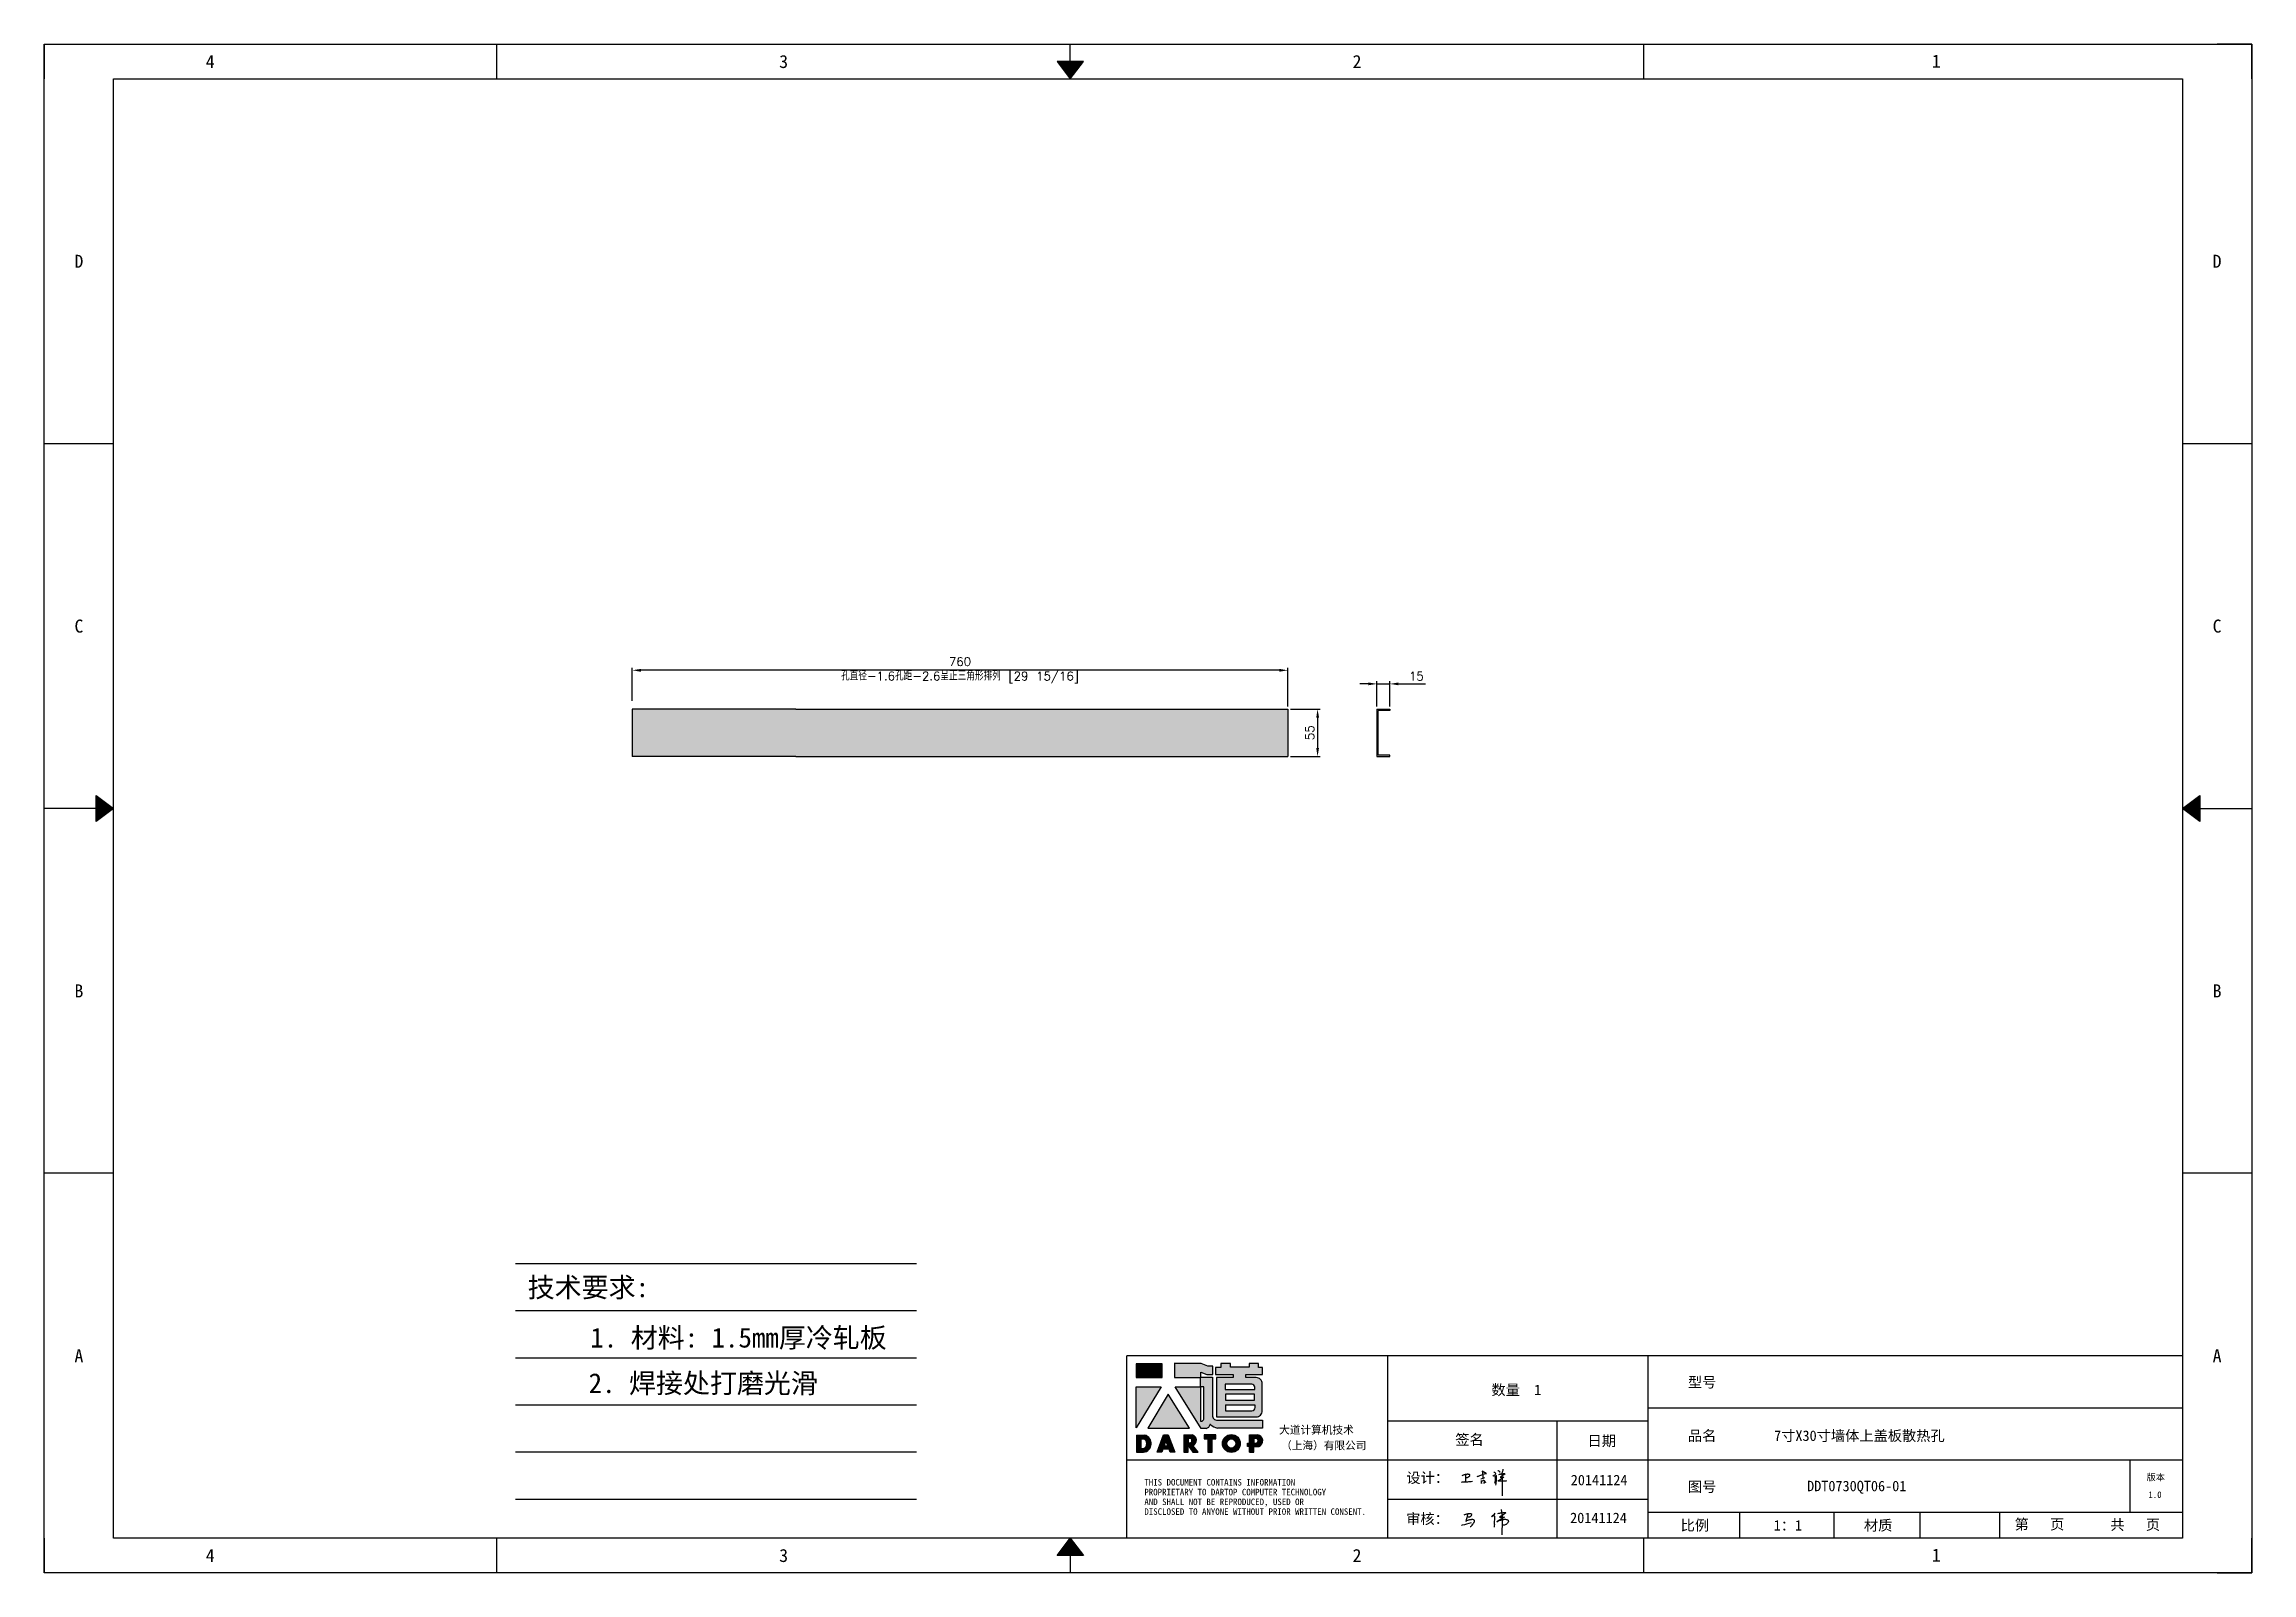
# Model space of a CAD drawing. Header units: millimetres. Extents: x 25928 to 50356, y -44172 to 20163.
# Drawn here: x 31404 to 33963, y -36035 to -34263 of the extents above; entities that cross this region are included whole.
import ezdxf
from ezdxf.enums import TextEntityAlignment as Align

# ---------------------------------------------------------------- set-up
doc = ezdxf.new("R2010")
doc.units = ezdxf.units.MM
doc.linetypes.add('DOT', pattern=[0.25, 0, -0.25])
for name, color, linetype in [('4', 7, 'Continuous'), ('magenta', 6, 'Continuous'), ('print', 30, 'Continuous')]:
    doc.layers.add(name, color=color, linetype=linetype)
doc.layers.add('dim', color=2, linetype='Continuous', lineweight=9)
doc.styles.add('Dartop', font='')
doc.styles.add('HZ', font='')
doc.styles.add('hzHT', font='simhei.ttf')
doc.styles.get("Standard").update_dxf_attribs({"font": 'txt', "bigfont": 'gbcbig.shx'})
doc.styles.get('Dartop').set_extended_font_data('FangSong_GB2312')
doc.styles.get('HZ').set_extended_font_data('SimSun')
doc.dimstyles.new('2-small', dxfattribs={"dimtxt": 10, "dimasz": 10, "dimexe": 3, "dimexo": 3, "dimgap": 4, "dimtad": 1, "dimtxsty": 'Standard', "dimcen": 5, "dimadec": 0, "dimazin": 0, "dimtfac": 1, "dimtmove": 0, "dimatfit": 3, "dimfxl": 0, "dimarcsym": 0})

msp = doc.modelspace()

# ---------------------------------------------------------------- texts
at = {"color": 0}
for s, height, style, p in [('4', 15.108, 'Dartop', (31596.403, -34282.885)), ('3', 15.108, 'Dartop', (32261.156, -34282.885)), ('2', 15.108, 'Dartop', (32925.909, -34282.885)), ('1', 15.108, 'Dartop', (33597.548, -34282.405)), ('D', 15.108, 'Dartop', (31444.154, -34514.541)), ('D', 15.108, 'Dartop', (33923.038, -34514.541)), ('C', 15.108, 'Dartop', (31444.154, -34937.566)), ('C', 15.108, 'Dartop', (33923.038, -34937.566)), ('B', 15.108, 'Dartop', (31444.154, -35360.59)), ('B', 15.108, 'Dartop', (33923.038, -35360.59)), ('A', 15.108, 'Dartop', (31444.154, -35783.615)), ('A', 15.108, 'Dartop', (33923.038, -35783.615)), ('型号', 12.0864, 'hzHT', (33326.028, -35814.358)), ('数量  1', 12.0864, 'hzHT', (33110.616, -35823.234)), ('签名', 12.0864, 'hzHT', (33056.324, -35880.833)), ('日期', 12.0864, 'hzHT', (33209.686, -35882.32)), ('品名', 12.0864, 'hzHT', (33326.028, -35876.405)), ('7寸X30寸墙体上盖板散热孔', 12.08642, 'hzHT', (33508.329, -35876.376)), ('20141124', 12.0864, 'hzHT', (33206.584, -35927.759)), ('图号', 12.0864, 'hzHT', (33326.028, -35935.482)), ('DDT0730QT06-01', 12.08642, 'hzHT', (33505.262, -35934.693)), ('版本', 7.554, 'hzHT', (33851.952, -35924.533)), ('1.0', 7.554, 'Dartop', (33851.044, -35944.721)), ('20141124', 12.0864, 'hzHT', (33205.864, -35971.615)), ('比例', 12.0864, 'hzHT', (33317.601, -35980.334)), ('1：1', 12.0864, 'hzHT', (33425.482, -35980.334)), ('材质', 12.0864, 'hzHT', (33530.101, -35980.334)), ('第   页', 12.0864, 'hzHT', (33717.068, -35979.08)), ('共   页', 12.0864, 'hzHT', (33828.092, -35979.52)), ('4', 15.108, 'Dartop', (31596.403, -36015.271)), ('3', 15.108, 'Dartop', (32261.156, -36015.271)), ('2', 15.108, 'Dartop', (32925.909, -36015.271)), ('1', 15.108, 'Dartop', (33597.548, -36014.792))]:
    msp.add_text(s, height=height, dxfattribs=dict(at, style=style)).set_placement(p, align=Align.MIDDLE_CENTER)
at = {"style": 'HZ'}
for s, p in [('技术要求:', (32034.785, -35704.336)), ('1. 材料: 1.5mm厚冷轧板', (32208.901, -35762.677)), ('2. 焊接处打磨光滑         ', (32238.186, -35815.422))]:
    msp.add_text(s, height=22.932, dxfattribs=at).set_placement(p, align=Align.MIDDLE_CENTER)
at = {"color": 0, "style": 'hzHT'}
for s, height, p in [('THIS DOCUMENT CONTAINS INFORMATION', 7.55401, (32679.395, -35934.165)), ('设计：', 12.0864, (32983.106, -35931.189)), ('AND SHALL NOT BE REPRODUCED, USED OR', 7.55401, (32679.395, -35956.827)), ('PROPRIETARY TO DARTOP COMPUTER TECHNOLOGY', 7.55401, (32679.395, -35945.496)), ('DISCLOSED TO ANYONE WITHOUT PRIOR WRITTEN CONSENT.', 7.55401, (32679.395, -35968.158)), ('审核：', 12.0864, (32982.926, -35978.784))]:
    msp.add_text(s, height=height, dxfattribs=at).set_placement(p)
at = {"layer": '4', "color": 0, "style": 'hzHT'}
for s, p in [('大道计算机技术', (32835.633, -35874.166)), ('（上海）有限公司', (32837.913, -35892.233))]:
    msp.add_text(s, height=9.0648, dxfattribs=at).set_placement(p)

# ---------------------------------------------------------------- blocks, each defined once
blk = doc.blocks.new('*U660')
at = {"color": 254, "linetype": 'Continuous', "extrusion": (0, 0, -1)}
for points in [[(-17, 0.333), (-16.812, 0.25), (-17, 0.5)], [(-17, 0.333), (-17.188, 0.25), (-16.812, 0.25)], [(-17, 0.333), (-17, 0.5), (-17.188, 0.25)]]:
    blk.add_solid(points, dxfattribs=at)
blk = doc.blocks.new('*U659')
at = {"color": 254, "linetype": 'Continuous', "extrusion": (0, 0, -1)}
for points in [[(-33.167, 11), (-33, 11), (-33.25, 11.188)], [(-33.167, 11), (-33.25, 11.188), (-33.25, 10.812)], [(-33.167, 11), (-33.25, 10.812), (-33, 11)]]:
    blk.add_solid(points, dxfattribs=at)
blk = doc.blocks.new('*U661')
at = {"color": 254, "linetype": 'Continuous'}
for points in [[(17, 21.667), (17.188, 21.75), (16.812, 21.75)], [(17, 21.667), (16.812, 21.75), (17, 21.5)], [(17, 21.667), (17, 21.5), (17.188, 21.75)]]:
    blk.add_solid(points, dxfattribs=at)
blk = doc.blocks.new('*U658')
at = {"color": 254, "linetype": 'Continuous', "extrusion": (0, 0, -1)}
for points in [[(-0.833, 11), (-0.75, 10.812), (-0.75, 11.188)], [(-0.833, 11), (-0.75, 11.188), (-1, 11)], [(-0.833, 11), (-1, 11), (-0.75, 10.812)]]:
    blk.add_solid(points, dxfattribs=at)
blk = doc.blocks.new('dadao')
for p, q in [((48, 19.2), (44.9, 10.4)), ((44.9, 10.4), (51.2, 10.4)), ((51.2, 10.4), (48, 19.2))]:
    blk.add_line(p, q)
for points in [[(41.8, 121.6), (41.8, 143.7), (-0.4, 143.7), (-0.4, 121.6), (41.8, 121.6)], [(104.8, 122), (104.8, 130.3), (114.1, 126.3), (124.2, 126.3), (124.2, 139.6), (115.9, 139.6), (105.1, 143.9), (61.5, 143.9)], [(61.7, 144), (61.7, 121.3), (103.9, 121.3)], [(113.4, 38.7), (105.1, 38.7), (63, 106.5), (103.9, 106.5), (103.9, 120.9), (103.9, 121.3)], [(109.7, 53.6), (109.7, 106.2), (104.3, 106.2), (104.3, 50.4), (106.6, 50.4)], [(144.6, 94.4), (144.6, 84.8), (192, 84.8), (192, 94.1), (144.9, 94.1)], [(120.2, 45), (119.5, 45), (119.5, 44.6)], [(0, 28), (0, 0), (11.8, 0)], [(0.1, 28), (14, 28)], [(7.1, 21.8), (7.1, 6.1), (12, 6.1)], [(7.1, 21.8), (11.4, 21.8)], [(76.8, 28.2), (76.8, 0), (84.1, 0), (84.1, 11.1), (91.6, -0.1), (100.3, -0.1), (91.7, 11.1)], [(76.8, 28.2), (90.6, 28.2)], [(84, 22.7), (84, 15.3), (87.2, 15.3)], [(84, 22.7), (87.3, 22.7)], [(183.7, 0), (183.7, 9.6), (180.6, 9.6), (180.6, 14.9), (183.8, 14.9), (183.8, 28.1), (196.1, 28.1), (196.5, 28.1)], [(183.7, 0), (190.9, 0), (190.9, 9.6), (198.8, 9.6)], [(194.9, 22.3), (190.8, 22.3), (190.8, 15), (194.4, 15)]]:
    blk.add_lwpolyline(points)
blk.add_lwpolyline([(137.1, 144.2), (137.1, 137.9), (128.3, 137.9), (128.3, 126.5), (157.3, 126.5), (157.3, 121.5), (130.3, 121.5), (130.3, 57.5), (194.4, 57.5, 0.414214), (204.4, 67.5), (204.4, 111.3, 0.414214), (194.4, 121.3), (177.5, 121.3), (177.5, 126.3), (204.7, 126.3), (204.7, 137.7), (198.2, 137.7), (198.2, 143.9), (183.3, 143.9), (183.3, 138), (153, 138), (153, 144.2), (137.1, 144.2)], format="xyb", close=True)
for points in [[(104.8, 122), (123.4, 122), (123.4, 60, 0.414214), (131.4, 52), (204.8, 52), (204.8, 39.1), (131.7, 39.1)], [(144.3, 110.8), (144.3, 101.8), (192.3, 101.8), (192.3, 105.5, 0.414214), (187.3, 110.5), (144.3, 110.5)], [(144.6, 77), (144.6, 67.5), (187.6, 67.5, 0.414214), (192.6, 72.5), (192.6, 76.4), (144.6, 76.4)]]:
    blk.add_lwpolyline(points, format="xyb")
for points in [[(-0.3, 106.2), (40.4, 106.2), (-0.3, 39.7), (-0.3, 106.2)], [(51.7, 94.1), (18.4, 39.3), (86.2, 39.3)], [(43.8, 28.2), (51.8, 28.2), (62.6, -0.1), (55, -0.1), (53.2, 5), (42.9, 5), (41.1, 0), (33.6, 0)], [(110, 28.1), (110, 21.9), (116, 21.9), (116, -0.1), (123.2, -0.1), (123.2, 22), (129.2, 22), (129.2, 28.1), (110, 28.1)]]:
    blk.add_lwpolyline(points, close=True)
for radius in [14.5, 7.44]:
    blk.add_circle((154.2, 14.2), radius)
for centre, radius, start, end in [((99.2, 60.7), 12.6, 305.6399, 325.969), ((111.6, 46.7), 8.19, 282.9811, 347.6627), ((136, 61.7), 22.9, 226.7358, 259.3209), ((8.5, 13.9), 8.49, 294.2143, 69.7177), ((9.6, 14.2), 14.4, 278.6604, 72.3203), ((86.4, 19), 3.8, 282.527, 76.7196), ((88.6, 19.4), 8.95, 290.6073, 77.2124), ((193.7, 18.7), 3.8, 280.9891, 72.5513), ((195.7, 18.6), 9.51, 288.8959, 85.2442)]:
    blk.add_arc(centre, radius, start, end)
blk = doc.blocks.new('h')
for p, q in [((20768.1, -2360.9), (20773, -2359.1)), ((20769.5, -2366.9), (20769.8, -2370.6)), ((20769.8, -2370.6), (20770.9, -2378)), ((20770.9, -2378), (20771.5, -2370.6)), ((20772.4, -2369.3), (20774.9, -2367.8)), ((20773, -2359.1), (20784.1, -2355.2)), ((20773.3, -2331.8), (20775.3, -2338.7)), ((20789.1, -2340.9), (20773.5, -2331.9)), ((20775.3, -2338.7), (20775.6, -2351.2)), ((20775.6, -2351.2), (20775.5, -2357.3)), ((20782.2, -2369.2), (20780, -2377.1)), ((20780, -2377.1), (20788.3, -2371.3)), ((20780.1, -2366.4), (20780.8, -2366.4)), ((20781.9, -2367.4), (20782.2, -2369.2)), ((20845.7, -2343.5), (20848.4, -2353)), ((20848.9, -2370.3), (20847.9, -2424)), ((20848.4, -2353), (20848.9, -2370.3))]:
    blk.add_line(p, q)
for points in [[(20696.6, -2372.4, 0.002073), (20710.6, -2371.9, 0.016137), (20719.6, -2371.3, 0.008314), (20736.9, -2369.3)], [(20699.1, -2348.2, -0.029745), (20704.6, -2345.4, -0.046842), (20708.4, -2344.2, -0.00919), (20714.3, -2343, -0.018517), (20717.2, -2342.5, -0.037841), (20720.3, -2342.4, -0.039541), (20723.2, -2342.8, -0.149785), (20726, -2344.3, -0.204935), (20726.9, -2346.6, -0.074872), (20726.5, -2348.3, -0.061615), (20725.6, -2350.3, -0.034204), (20723.8, -2352.6, -0.045776), (20722.3, -2354.1, -0.054985), (20720.4, -2355.3, -0.036348), (20717.3, -2356.5, -0.067752), (20715.7, -2356.8, -0.043553), (20713.2, -2356.7)], [(20755, -2351.9, -0.024077), (20759.9, -2350.1, -0.013147), (20768.7, -2346.5, -0.00522), (20775.4, -2344.1, -0.018517), (20777.3, -2343.4, -0.008274), (20786.3, -2341, -0.039541), (20788.3, -2340.8, -0.079216), (20789.4, -2341, -0.204935)], [(20813.5, -2350.1, 0.007348), (20815.9, -2348.7, 0.008421), (20818, -2347.3, 0.009459), (20819.7, -2346.2, -0.016325), (20820.7, -2345.5, -0.173771), (20821.8, -2345.3, -0.085159), (20823.9, -2346, -0.125883), (20826, -2347.9, -0.160659), (20826.6, -2350.1, -0.010447), (20826.5, -2352.3, -0.008247), (20826.2, -2355.1, -0.002698), (20825.3, -2374, 0.001562), (20823.9, -2383.7, 0.016137)], [(20816.8, -2335, -0.053561), (20819.6, -2336.1, -0.075272), (20821.3, -2337.3, -0.005295), (20822.5, -2338.5, -0.009337), (20823.1, -2339.1, -0.026146), (20823.7, -2339.8, -0.016644), (20824.5, -2340.9)], [(20832.1, -2329.2, -0.053561), (20834.9, -2330.3, -0.075272), (20836.7, -2331.5, -0.005295), (20837.8, -2332.6, -0.009337), (20838.5, -2333.3, -0.026146), (20839, -2334, -0.016644), (20839.8, -2335.1)], [(20836, -2343.7, -0.02797), (20842.1, -2342.6, -0.048868), (20845.6, -2342.2, -0.00919), (20851.1, -2341.4, -0.018517), (20853.9, -2341.1, -0.037841), (20856.7, -2341.2, -0.039541), (20859.4, -2341.6, -0.018282), (20840.6, -2354.7, -0.000937)], [(20847.6, -2340.2, 0.021784), (20849.6, -2335.9, 0.028296), (20850.8, -2332.4, 0.008136), (20851.9, -2328.2, 0.028913), (20852.2, -2327, 0.08193), (20852.1, -2325.9, 0.075058), (20851.7, -2324.7, 0.275043)]]:
    blk.add_lwpolyline(points, format="xyb")
for points in [[(20711.3, -2343.5), (20711.3, -2343.5), (20711.5, -2355.8), (20710.7, -2368), (20710.6, -2371.9)], [(20821.5, -2350.6), (20822.4, -2359.2), (20822.2, -2364.9), (20821.7, -2369), (20821.3, -2376.3), (20823.6, -2368.5), (20827.2, -2366.3), (20829.5, -2366.3)], [(20840.6, -2354.7), (20850, -2354.7), (20855, -2354.3), (20845.9, -2361.1), (20840.5, -2364), (20833, -2367.5), (20863.2, -2367.4), (20865.9, -2367.3)]]:
    blk.add_lwpolyline(points)
for centre, radius, start, end in [((20773.7, -2371.2), 2.3, 121.9907, 163.60158), ((20787.5, -2406), 40.3, 100.61827, 108.24823), ((20780.8, -2367.6), 1.15, 9.4675, 90)]:
    blk.add_arc(centre, radius, start, end)
blk = doc.blocks.new('*D691')
at = {"layer": 'Defpoints', "color": 0}
for p in [(32085.7, -34988.8), (32085.7, -35027.4), (32845.7, -35033.8)]:
    blk.add_point(p, dxfattribs=at)
at = {"layer": 'dim', "color": 0, "lineweight": -2}
for p, q in [((32085.7, -35024.4), (32085.7, -34985.8)), ((32845.7, -35030.8), (32845.7, -34985.8)), ((32835.7, -34988.8), (32095.7, -34988.8))]:
    blk.add_line(p, q, dxfattribs=at)
at = {"layer": 'dim', "color": 0}
for points in [[(32095.7, -34987.2), (32095.7, -34990.5), (32085.7, -34988.8)], [(32835.7, -34987.2), (32835.7, -34990.5), (32845.7, -34988.8)]]:
    blk.add_solid(points, dxfattribs=at)
at = {"layer": 'dim', "color": 0, "insert": (32465.7, -34988.8), "char_height": 10, "attachment_point": 5}
blk.add_mtext('760\\P孔直径-1.6孔距-2.6呈正三角形排列 [29 15/16]', dxfattribs=at)
blk = doc.blocks.new('*D854')
at = {"layer": 'Defpoints', "color": 0}
for p in [(32964, -35004.6), (32949, -35033.8), (32964, -35033.8)]:
    blk.add_point(p, dxfattribs=at)
at = {"layer": 'dim', "color": 0, "lineweight": -2}
for p, q in [((32939, -35004.6), (32929, -35004.6)), ((32949, -35030.8), (32949, -35001.6)), ((32949, -35004.6), (32964, -35004.6)), ((32964, -35030.8), (32964, -35001.6)), ((32974, -35004.6), (33005.4, -35004.6))]:
    blk.add_line(p, q, dxfattribs=at)
at = {"layer": 'dim', "color": 0}
for points in [[(32939, -35002.9), (32939, -35006.2), (32949, -35004.6)], [(32974, -35002.9), (32974, -35006.2), (32964, -35004.6)]]:
    blk.add_solid(points, dxfattribs=at)
at = {"layer": 'dim', "color": 0, "insert": (32994.7, -34995.6), "char_height": 10, "attachment_point": 5}
blk.add_mtext('15', dxfattribs=at)
blk = doc.blocks.new('*D855')
at = {"layer": 'Defpoints', "color": 0}
for p in [(32845.7, -35033.8), (32845.7, -35088.8), (32880.2, -35088.8)]:
    blk.add_point(p, dxfattribs=at)
at = {"layer": 'dim', "color": 0, "lineweight": -2}
for p, q in [((32848.7, -35033.8), (32883.2, -35033.8)), ((32880.2, -35043.8), (32880.2, -35078.8)), ((32848.7, -35088.8), (32883.2, -35088.8))]:
    blk.add_line(p, q, dxfattribs=at)
at = {"layer": 'dim', "color": 0}
for points in [[(32878.6, -35043.8), (32881.9, -35043.8), (32880.2, -35033.8)], [(32878.6, -35078.8), (32881.9, -35078.8), (32880.2, -35088.8)]]:
    blk.add_solid(points, dxfattribs=at)
at = {"layer": 'dim', "color": 0, "insert": (32871.2, -35061.3), "char_height": 10, "attachment_point": 5, "rotation": 90}
blk.add_mtext('55', dxfattribs=at)

# ---------------------------------------------------------------- dimensions: what is measured, and where the dimension line sits
at = {"layer": 'dim'}
dim = msp.add_linear_dim(base=(32085.7281, -34988.8421), p1=(32845.7234, -35033.7587), p2=(32085.7281, -35027.4446), angle=180, text='<>孔直径-1.6孔距-2.6呈正三角形排列[]', dimstyle='2-small', override={"dimpost": '\\X'}, dxfattribs=at)
dim.commit()
dim.dimension.update_dxf_attribs({"geometry": '*D691', "text_midpoint": (32465.7257, -34988.8421), "dimtype": 160})
dim = msp.add_linear_dim(base=(32964.044, -35004.552), p1=(32949.044, -35033.759), p2=(32964.044, -35033.759), dimstyle='2-small', override={"dimpost": '\\X'}, dxfattribs=at)
dim.commit()
dim.dimension.update_dxf_attribs({"geometry": '*D854', "text_midpoint": (32994.711, -34995.552)})
dim = msp.add_linear_dim(base=(32880.238, -35088.759), p1=(32845.723, -35033.759), p2=(32845.723, -35088.759), angle=90, dimstyle='2-small', override={"dimpost": '\\X'}, dxfattribs=at)
dim.commit()
dim.dimension.update_dxf_attribs({"geometry": '*D855', "text_midpoint": (32871.238, -35061.259)})

# ---------------------------------------------------------------- hatches: boundary and pattern name
for points in [[(32699.963, -35792.971), (32669.828, -35792.971), (32669.828, -35808.715), (32699.963, -35808.715)], [(32698.992, -35819.731), (32669.909, -35819.731), (32669.909, -35867.217)], [(32707.055, -35828.348), (32683.28, -35867.534), (32731.691, -35867.534)], [(32762.431, -35875.551), (32748.672, -35875.551), (32748.672, -35879.916), (32752.965, -35879.916), (32752.965, -35895.645), (32758.105, -35895.645), (32758.105, -35879.906), (32762.431, -35879.906)]]:
    msp.add_hatch(color=0).paths.add_polyline_path(points)
h = msp.add_hatch(color=0)
h.paths.add_polyline_path([(32744.997, -35802.539), (32751.647, -35805.413), (32758.838, -35805.413), (32758.838, -35795.896), (32752.906, -35795.896), (32745.176, -35792.843), (32714.202, -35792.843), (32714.202, -35808.938), (32744.339, -35808.938), (32744.339, -35809.264), (32744.339, -35819.551), (32715.115, -35819.551), (32745.174, -35867.927), (32751.127, -35867.927, 0.27937482), (32755.472, -35863.701), (32755.472, -35863.478), (32755.997, -35863.478, 0.14314537), (32764.192, -35867.649), (32816.426, -35867.649), (32816.426, -35858.474), (32763.969, -35858.474, -0.41421356), (32758.256, -35852.761), (32758.256, -35808.43), (32744.997, -35808.43)])
h.paths.add_polyline_path([(32744.643, -35819.756), (32748.473, -35819.757), (32748.473, -35857.304, -0.08893574), (32746.253, -35859.586), (32744.63, -35859.586)], flags=16)
h = msp.add_hatch(color=0)
h.paths.add_polyline_path([(32816.336, -35797.228), (32811.688, -35797.228), (32811.688, -35792.807), (32801.065, -35792.807), (32801.065, -35797.007), (32779.378, -35797.007), (32779.378, -35792.586), (32768.02, -35792.586), (32768.02, -35797.089), (32761.743, -35797.089), (32761.743, -35805.239), (32782.455, -35805.239), (32782.455, -35808.844), (32763.155, -35808.844), (32763.155, -35854.484), (32808.972, -35854.484, 0.41421356), (32816.114, -35847.342), (32816.114, -35816.087, 0.41421356), (32808.972, -35808.945), (32796.861, -35808.945), (32796.861, -35805.408), (32816.336, -35805.408)])
h.paths.add_polyline_path([(32803.912, -35816.682, -0.41421356), (32807.483, -35820.253), (32807.483, -35822.872), (32773.181, -35822.872), (32773.181, -35816.682)], flags=16)
h.paths.add_polyline_path([(32807.262, -35828.398), (32807.262, -35835.03), (32773.403, -35835.03), (32773.403, -35828.398)], flags=16)
h.paths.add_polyline_path([(32807.704, -35840.999), (32807.704, -35843.839, -0.41421356), (32804.133, -35847.41), (32773.403, -35847.41), (32773.403, -35840.999)], flags=16)
h = msp.add_hatch(color=0)
h.paths.add_polyline_path([(32680.1, -35875.623), (32670.122, -35875.623), (32670.122, -35895.586), (32678.526, -35895.586, 0.79301591)])
h.paths.add_polyline_path([(32678.674, -35891.214), (32675.185, -35891.214), (32675.185, -35879.995), (32678.288, -35879.995, -0.67136089)], flags=16)
h = msp.add_hatch(color=0)
h.paths.add_polyline_path([(32707.13, -35875.459), (32701.436, -35875.459), (32694.113, -35895.607), (32699.507, -35895.607), (32700.776, -35892.036), (32708.083, -35892.036), (32709.379, -35895.65), (32714.816, -35895.65)])
h.paths.add_polyline_path([(32706.686, -35888.187), (32702.159, -35888.187), (32704.381, -35881.856)], flags=16)
h = msp.add_hatch(color=0)
h.paths.add_polyline_path([(32734.808, -35875.473), (32724.995, -35875.473), (32724.995, -35895.618), (32730.18, -35895.618), (32730.18, -35887.632), (32735.51, -35895.69), (32741.777, -35895.69), (32735.642, -35887.682, 0.74405494)])
h.paths.add_polyline_path([(32730.133, -35884.65), (32730.133, -35879.36), (32732.451, -35879.36, -0.79680897), (32732.416, -35884.65)], flags=16)
h = msp.add_hatch(color=0)
h.paths.add_polyline_path([(32769.91, -35885.473, 1), (32790.596, -35885.473, 1)])
h.paths.add_polyline_path([(32785.567, -35885.473, -1), (32774.94, -35885.473, -1)], flags=16)
h = msp.add_hatch(color=0)
h.paths.add_polyline_path([(32810.438, -35875.52), (32810.141, -35875.52), (32801.393, -35875.52), (32801.393, -35884.922), (32799.071, -35884.922), (32799.071, -35888.739), (32801.355, -35888.739), (32801.355, -35895.583), (32806.462, -35895.583), (32806.462, -35888.712), (32812.074, -35888.712, 0.81230381)])
h.paths.add_polyline_path([(32806.386, -35884.896), (32806.386, -35879.637), (32809.293, -35879.637, -0.77821343), (32808.996, -35884.896)], flags=16)
at = {"layer": 'magenta'}
h = msp.add_hatch(dxfattribs=at)
h.set_pattern_fill('HEX', color=256, style=0)
h.set_pattern_definition([(0, (0, 0), (0, 5.49926), [3.175, -6.35]), (120, (0, 0), (-4.76249886, -2.74963), [3.175, -6.35]), (60, (3.175, 0), (-4.76249886, 2.74963), [3.175, -6.35])])
h.paths.add_polyline_path([(32845.723, -35033.759), (32357.523, -35033.759), (32321.123, -35033.759), (32275.123, -35033.759), (32085.723, -35033.759), (32085.723, -35088.759), (32275.123, -35088.759), (32466.123, -35088.759), (32845.723, -35088.759)])

# ---------------------------------------------------------------- linework, layer by layer
at = {"color": 0, "linetype": 'DOT'}
for p, q in [((31403.866, -34262.741), (33923.038, -34262.741)), ((31403.866, -35995.127), (31403.866, -34303.029)), ((33963.326, -34303.029), (33963.326, -35995.127)), ((33923.038, -36035.415), (31403.866, -36035.415))]:
    msp.add_line(p, q, dxfattribs=at)
at = {"color": 0}
for p, q in [((31403.866, -34262.741), (31403.866, -34303.029)), ((31928.78, -34303.029), (31928.78, -34262.741)), ((32593.533, -34282.885), (32593.533, -34262.741)), ((33258.286, -34303.029), (33258.286, -34262.741)), ((33963.326, -34262.741), (33923.038, -34262.741)), ((33963.326, -34303.029), (33963.326, -34262.741)), ((31484.442, -35995.127), (31484.442, -34303.029)), ((31484.442, -34303.029), (33882.75, -34303.029)), ((33882.75, -34303.029), (33882.75, -35995.127)), ((31484.442, -34726.053), (31403.866, -34726.053)), ((33963.326, -34726.053), (33882.75, -34726.053)), ((31464.298, -35149.078), (31403.866, -35149.078)), ((33902.894, -35149.078), (33963.326, -35149.078)), ((31484.442, -35572.102), (31403.866, -35572.102)), ((33963.326, -35572.102), (33882.75, -35572.102)), ((33882.75, -35783.615), (32659.001, -35783.615)), ((32659.001, -35995.127), (32659.001, -35783.615)), ((32961.161, -35783.615), (32961.161, -35995.127)), ((33263.322, -35995.127), (33263.322, -35783.615)), ((33263.322, -35844.047), (33882.75, -35844.047)), ((32961.161, -35859.155), (33263.322, -35859.155)), ((33157.565, -35859.155), (33157.565, -35995.127)), ((32659.001, -35904.479), (32961.161, -35904.479)), ((32961.161, -35904.479), (33882.75, -35904.479)), ((33822.318, -35964.911), (33822.318, -35904.479)), ((32961.161, -35949.803), (33263.322, -35949.803)), ((33263.322, -35964.911), (33882.75, -35964.911)), ((33369.629, -35995.127), (33369.629, -35964.911)), ((33479.186, -35995.127), (33479.186, -35964.911)), ((33578.783, -35995.127), (33578.783, -35964.911)), ((33671.238, -35995.127), (33671.238, -35964.911)), ((31403.866, -35995.127), (31403.866, -36035.415)), ((33882.75, -35995.127), (31484.442, -35995.127)), ((31928.78, -36035.415), (31928.78, -35995.127)), ((33258.286, -36035.415), (33258.286, -35995.127)), ((33963.326, -36035.415), (33963.326, -35995.127)), ((32593.533, -36015.271), (32593.533, -36035.415)), ((33923.038, -36035.415), (33963.326, -36035.415))]:
    msp.add_line(p, q, dxfattribs=at)
for p, q in [((32275.123, -35033.759), (32085.723, -35033.759)), ((32085.723, -35033.759), (32085.723, -35088.759)), ((32274.323, -35033.759), (32273.323, -35033.759)), ((32275.123, -35033.759), (32466.123, -35033.759)), ((32275.923, -35033.759), (32276.923, -35033.759)), ((32321.123, -35033.759), (32817.123, -35033.759)), ((32357.523, -35033.759), (32845.723, -35033.759)), ((32845.723, -35033.759), (32845.723, -35088.759)), ((32949.044, -35033.759), (32949.044, -35088.759)), ((32949.044, -35033.759), (32964.044, -35033.759)), ((32964.044, -35035.259), (32950.544, -35035.259)), ((32950.544, -35087.259), (32950.544, -35035.259)), ((32964.044, -35033.759), (32964.044, -35035.259)), ((32275.123, -35088.759), (32085.723, -35088.759)), ((32275.123, -35088.759), (32466.123, -35088.759)), ((32321.123, -35088.759), (32817.123, -35088.759)), ((32357.523, -35088.759), (32845.723, -35088.759)), ((32949.044, -35088.759), (32964.044, -35088.759)), ((32964.044, -35087.259), (32950.544, -35087.259)), ((32964.044, -35088.759), (32964.044, -35087.259)), ((33090.926, -35974.461), (33087.957, -35976.068)), ((33093.063, -35973.319), (33090.926, -35974.461)), ((33091.048, -35970.916), (33094.823, -35970.916)), ((33096.837, -35970.734), (33093.063, -35973.319)), ((33093.199, -35961.957), (33094.066, -35969.198)), ((33094.207, -35974.545), (33093.886, -35991.184)), ((33094.066, -35969.198), (33094.207, -35974.545)), ((33094.823, -35970.916), (33096.837, -35970.734))]:
    msp.add_line(p, q)
for points in [[(32593.533, -34303.029), (32608.641, -34282.885), (32578.425, -34282.885), (32593.533, -34303.029)], [(31484.442, -35149.078), (31464.298, -35164.186), (31464.298, -35133.97), (31484.442, -35149.078)], [(33882.75, -35149.078), (33902.894, -35133.97), (33902.894, -35164.186), (33882.75, -35149.078)], [(32593.533, -35995.127), (32608.641, -36015.271), (32578.425, -36015.271), (32593.533, -35995.127)]]:
    msp.add_lwpolyline(points, close=True, dxfattribs=at)
for points in [[(33050.224, -35968.304, -0.02974503), (33051.951, -35967.439, -0.04684215), (33053.121, -35967.062, -0.00919025), (33054.946, -35966.694, -0.01851715), (33055.86, -35966.561, -0.03784064), (33056.804, -35966.532, -0.03954126), (33057.702, -35966.643, -0.14978519), (33058.578, -35967.121, -0.20493524), (33058.846, -35967.815, -0.07487171), (33058.744, -35968.362, -0.06161465), (33058.446, -35968.968, -0.0342039), (33057.906, -35969.682, -0.04577587), (33057.422, -35970.144, -0.05498501), (33056.837, -35970.511, -0.03634791), (33055.868, -35970.897, -0.06775206), (33055.383, -35970.981, -0.04355337), (33054.62, -35970.941)], [(33087.957, -35976.068, -0.02974503), (33090.652, -35974.717, -0.04684215), (33092.476, -35974.13, -0.00919025), (33095.323, -35973.555, -0.01851715), (33096.75, -35973.348, -0.03784064), (33098.223, -35973.302, -0.03954126), (33099.622, -35973.476, -0.14978519), (33100.989, -35974.223, -0.20493524), (33101.408, -35975.304, -0.07487171), (33101.249, -35976.158, -0.06161465), (33100.784, -35977.104, -0.0342039), (33099.941, -35978.216, -0.04577587), (33099.186, -35978.937, -0.05498501), (33098.274, -35979.511, -0.03634791), (33096.762, -35980.112, -0.06775206), (33096.005, -35980.243, -0.04355337), (33094.814, -35980.181)], [(33089.195, -35966.462, -0.02797026), (33091.636, -35966.012, -0.04886788), (33093.051, -35965.861, -0.00919025), (33095.275, -35965.531, -0.01851715), (33096.387, -35965.429, -0.03784064), (33097.528, -35965.453, -0.03954126), (33098.603, -35965.644, -0.01828189), (33091.048, -35970.916, -0.0009369)]]:
    msp.add_lwpolyline(points, format="xyb")
msp.add_lwpolyline([(33054.032, -35966.87), (33054.032, -35966.87), (33053.454, -35970.41), (33052.503, -35973.738), (33051.882, -35975.781)])
for centre, radius, start, end in [((33045.805, -35973.925), 6.385, 281.076982, 291.212632), ((32905.403, -35404.022), 593.276, 283.91895, 284.971512), ((33061.639, -35992.669), 19.504, 113.202449, 120.017497), ((33057.062, -35981.99), 7.885, 102.47486, 113.202449), ((33068.487, -36033.635), 60.779, 100.36867, 102.47486), ((33055.791, -35976.915), 5.03, 283.816254, 294.030509), ((33060.244, -35988.583), 14.979, 96.125337, 100.36867), ((33056.865, -35979.403), 2.32, 294.836428, 309.901134), ((33025.935, -35950.867), 44.385, 316.919563, 320.58866), ((33059.446, -35981.146), 7.499, 87.457037, 96.125337), ((33059.474, -35980.517), 6.87, 78.399567, 87.457037), ((33051.086, -35972.428), 11.285, 324.094808, 331.378357), ((33060.444, -35975.79), 2.045, 44.324655, 78.399567), ((33059.845, -35976.857), 1.508, 319.573073, 337.48549), ((33055.692, -35973.538), 6.777, 324.910666, 333.348429), ((33058.988, -35974.769), 3.301, 326.76781, 340.871018), ((33061.095, -35975.154), 1.134, 357.998393, 44.324655), ((33059.987, -35975.116), 2.243, 340.871018, 357.998393), ((33067.068, -35944.338), 29.831, 299.265464, 300.9495), ((33134.65, -36194.387), 230.333, 102.46592, 103.2053), ((32977.685, -35859.047), 152.514, 313.366132, 315.296084), ((33566.651, -36051.982), 486.8, 171.410173, 171.768083), ((33084.952, -35970.459), 0.975, 52.375745, 91.291159), ((32227.16, -35942.791), 858.927, 357.565664, 358.057278), ((33084.618, -35970.307), 1.118, 357.196828, 33.705179), ((33059.462, -35968.66), 26.332, 352.912546, 354.802684), ((33069.34, -35969.559), 16.413, 354.802684, 357.196828)]:
    msp.add_arc(centre, radius, start, end)
at = {"layer": 'Defpoints'}
for p, q in [((31950.33, -35676.78), (32415.368, -35676.78)), ((31950.33, -35731.38), (32415.368, -35731.38)), ((31950.33, -35731.38), (32415.368, -35731.38)), ((31950.33, -35785.98), (32415.368, -35785.98)), ((31950.33, -35840.58), (32415.368, -35840.58)), ((31950.33, -35895.18), (32415.368, -35895.18)), ((31950.33, -35949.78), (32415.368, -35949.78))]:
    msp.add_line(p, q, dxfattribs=at)
at = {"layer": 'print'}
msp.add_lwpolyline([(31403.866, -34262.741), (33963.326, -34262.741), (33963.326, -36035.415), (31403.866, -36035.415)], close=True, dxfattribs=at)

# ---------------------------------------------------------------- block references
at = {"color": 0, "linetype": 'Continuous', "xscale": 80.57610619627711, "yscale": 80.57610619627711, "zscale": 80.57610619627711}
for name, p in [('*U661', (31223.739, -36035.415)), ('*U658', (31403.866, -36035.415)), ('*U659', (31223.739, -36035.415)), ('*U660', (31223.739, -36035.415))]:
    msp.add_blockref(name, p, dxfattribs=at)
at = {"color": 0}
for name, p, xscale, yscale, zscale in [('dadao', (32670.122, -35895.586), 0.7141973048657924, 0.7141973048657924, 0.7141973048657924), ('h', (26633.341, -35194.88), 0.3098964079397265, 0.3098964079397265, 0.3098964079397265)]:
    msp.add_blockref(name, p, dxfattribs=dict(at, xscale=xscale, yscale=yscale, zscale=zscale))

msp.set_redraw_order([(e.dxf.handle, doc.entitydb.next_handle()) for e in msp.query("TEXT MTEXT ATTDEF DIMENSION ARC_DIMENSION")])  # texts and dimensions are drawn at this point

doc.saveas('drawing.dxf')
